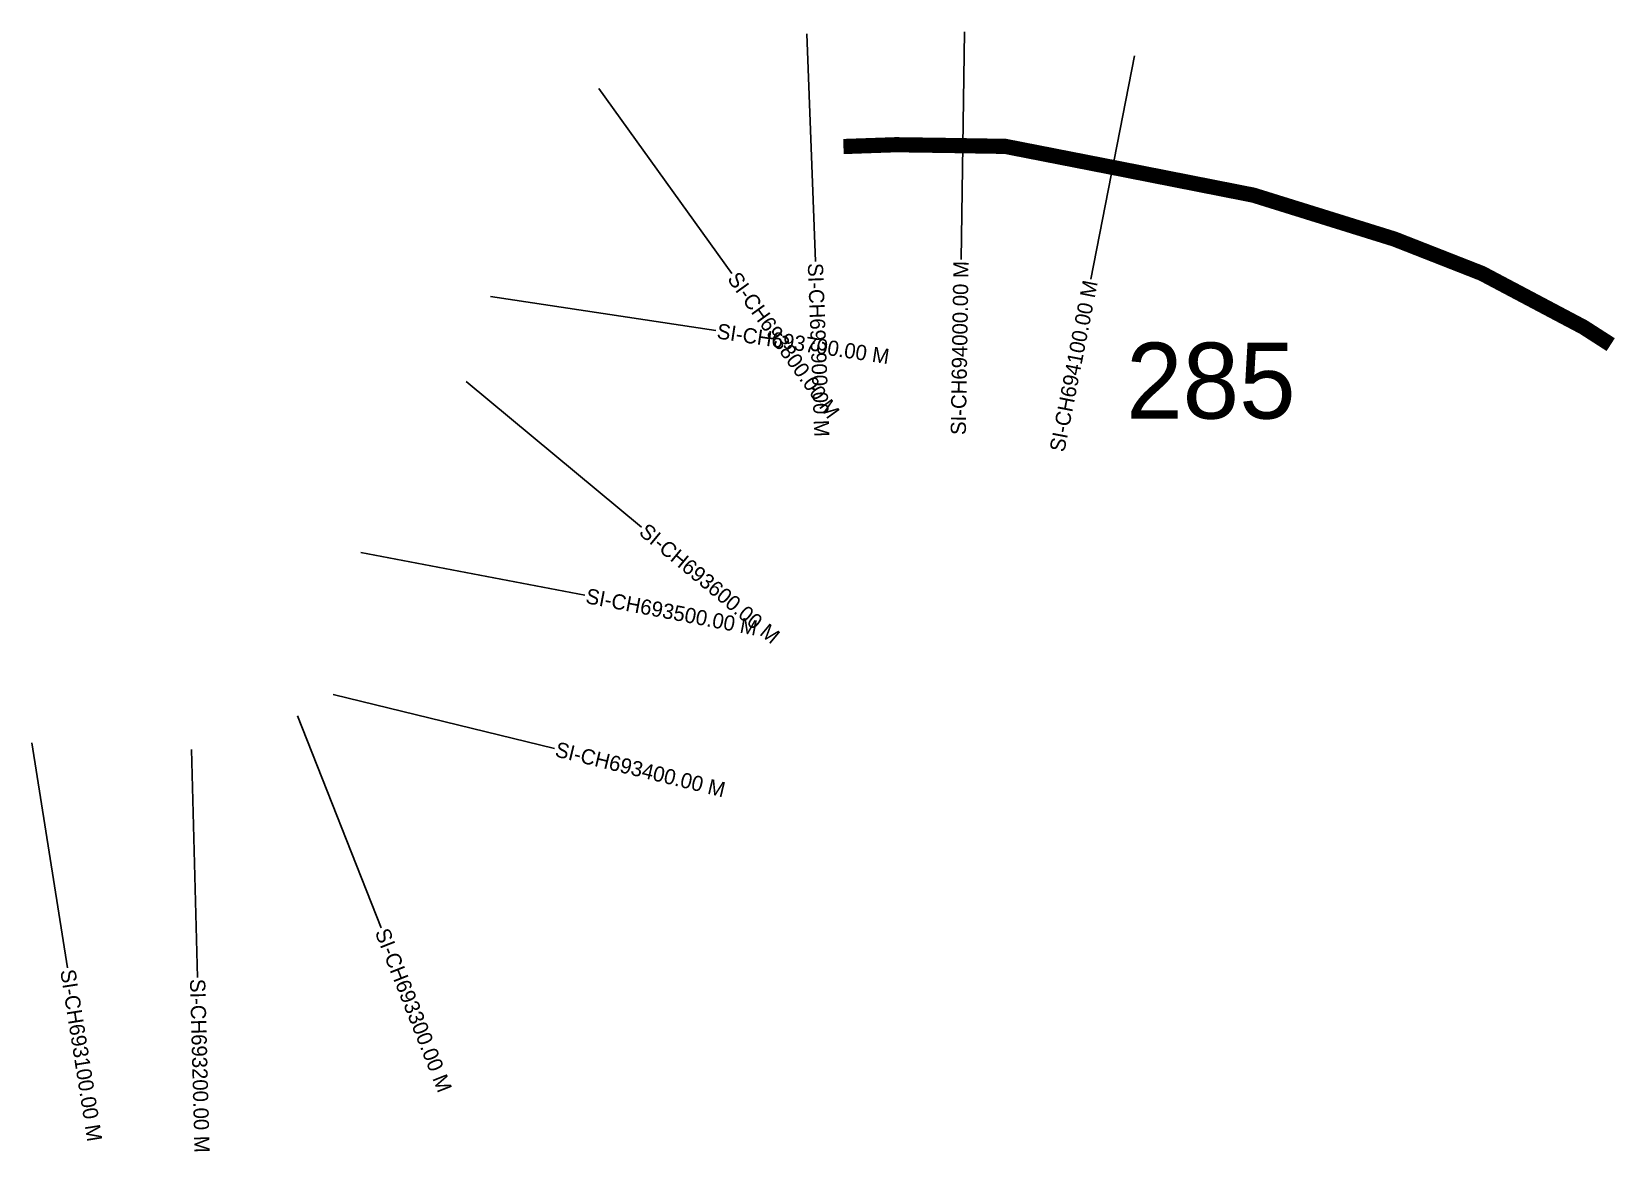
# Model space of a CAD drawing. Header units: metres. Extents: x 339539 to 346805, y 1761940 to 1765901.
# Drawn here: x 342709 to 343753, y 1761940 to 1762677 of the extents above; entities that cross this region are included whole.
import ezdxf
from ezdxf.enums import TextEntityAlignment as Align

# ---------------------------------------------------------------- set-up
doc = ezdxf.new("R2010")
doc.units = ezdxf.units.M
for name, color, linetype in [('ARTIFICIALLY PROTECTED', 4, 'Continuous'), ('CS', 134, 'Continuous'), ('CSMark', 6, 'Continuous')]:
    doc.layers.add(name, color=color, linetype=linetype)

msp = doc.modelspace()

# ---------------------------------------------------------------- texts
at = {"insert": (343429.2, 1762472.4), "char_height": 50, "attachment_point": 1}
msp.add_mtext_dynamic_manual_height_columns('285', width=84.374, gutter_width=1, heights=[74.2], dxfattribs=at)
at = {"layer": 'CSMark'}
for s, rotation, p in [('SI-CH693900.00 M', 272.1552, (343224.6, 1762524.8)), ('SI-CH693800.00 M', 305.7572, (343170.3, 1762517.2)), ('SI-CH693700.00 M', 351.4378, (343160, 1762480.2)), ('SI-CH693600.00 M', 320.3148, (343111, 1762350.4)), ('SI-CH693500.00 M', 349.1704, (343073.8, 1762305.9)), ('SI-CH693400.00 M', 346.2888, (343053.8, 1762205)), ('SI-CH693300.00 M', 291.5149, (342939.1, 1762086.2)), ('SI-CH693100.00 M', 279.0143, (342732.4, 1762059.8)), ('SI-CH693200.00 M', 271.4987, (342817.9, 1762053.6))]:
    msp.add_text(s, height=10, rotation=rotation, dxfattribs=at).set_placement(p, align=Align.MIDDLE_LEFT)
for s, rotation, p in [('SI-CH694000.00 M', 89.0929, (343320.5, 1762526.1)), ('SI-CH694100.00 M', 78.8653, (343405.7, 1762513.2))]:
    msp.add_text(s, height=10, rotation=rotation, dxfattribs=at).set_placement(p, align=Align.MIDDLE_RIGHT)

# ---------------------------------------------------------------- linework, layer by layer
at = {"layer": 'ARTIFICIALLY PROTECTED', "const_width": 10, "flags": 128}
msp.add_lwpolyline([(343243.1, 1762601.5), (343277.7, 1762602.7), (343312.5, 1762602.2), (343349.7, 1762601.6), (343421.7, 1762587.5), (343513, 1762569.5), (343605.8, 1762540.6), (343663.4, 1762518), (343730.3, 1762482.6), (343748.2, 1762471.1)], dxfattribs=at)
at = {"layer": 'CS'}
for p, q in [((343322.9, 1762677.1), (343320.5, 1762527.1)), ((343218.9, 1762675.7), (343224.6, 1762525.8)), ((343434.8, 1762661.3), (343405.9, 1762514.2)), ((343082.1, 1762639.7), (343169.7, 1762518)), ((343010.7, 1762502.7), (343159, 1762480.4)), ((342994.8, 1762446.8), (343110.2, 1762351)), ((342925.5, 1762334.3), (343072.8, 1762306.1)), ((342907.1, 1762240.8), (343052.9, 1762205.3)), ((342883.7, 1762226.7), (342938.7, 1762087.2)), ((342708.7, 1762208.9), (342732.2, 1762060.8)), ((342813.9, 1762204.5), (342817.8, 1762054.6))]:
    msp.add_line(p, q, dxfattribs=at)

msp.set_redraw_order([(e.dxf.handle, doc.entitydb.next_handle()) for e in msp.query("TEXT MTEXT ATTDEF DIMENSION ARC_DIMENSION")])  # texts and dimensions are drawn at this point

doc.saveas('drawing.dxf')
